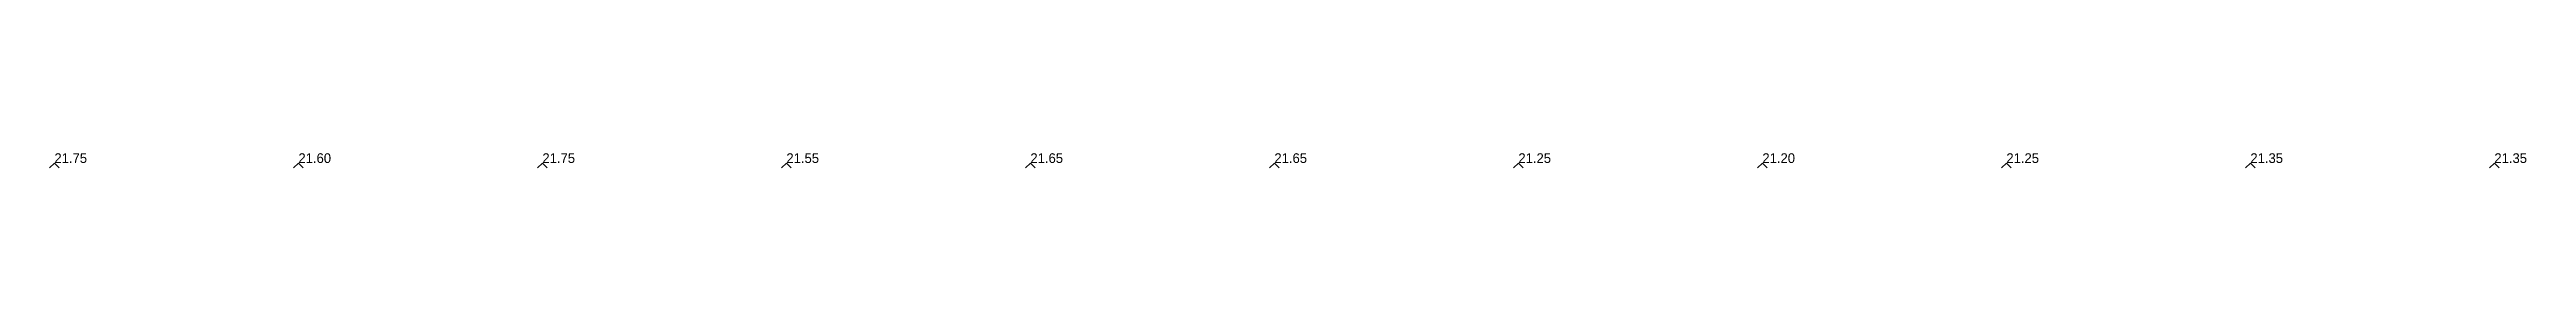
# Model space of a CAD drawing. Extents: x 570945 to 571083, y 5181392 to 5181597.
# Drawn here: x 571044.82 to 571070.2, y 5181531.58 to 5181531.73 of the extents above; entities that cross this region are included whole.
import ezdxf

# ---------------------------------------------------------------- set-up
doc = ezdxf.new("R2010")
doc.units = 0
doc.layers.add('Soundings', color=1, linetype='CONTINUOUS')

msp = doc.modelspace()

# ---------------------------------------------------------------- texts
at = {"layer": 'Soundings'}
for s, p in [('21.75', (571044.875, 5181531.625, 21.75)), ('21.60', (571047.375, 5181531.625, 21.6)), ('21.75', (571049.875, 5181531.625, 21.75)), ('21.55', (571052.375, 5181531.625, 21.55)), ('21.65', (571054.875, 5181531.625, 21.65)), ('21.65', (571057.375, 5181531.625, 21.65)), ('21.25', (571059.875, 5181531.625, 21.25)), ('21.20', (571062.375, 5181531.625, 21.2)), ('21.25', (571064.875, 5181531.625, 21.25)), ('21.35', (571067.375, 5181531.625, 21.35)), ('21.35', (571069.875, 5181531.625, 21.35))]:
    msp.add_text(s, height=0.1, dxfattribs=at).set_placement(p)

# ---------------------------------------------------------------- linework, layer by layer
at = {"layer": 'Soundings'}
for points in [[(571044.825, 5181531.575), (571044.875, 5181531.625), (571044.925, 5181531.575)], [(571047.325, 5181531.575), (571047.375, 5181531.625), (571047.425, 5181531.575)], [(571049.825, 5181531.575), (571049.875, 5181531.625), (571049.925, 5181531.575)], [(571052.325, 5181531.575), (571052.375, 5181531.625), (571052.425, 5181531.575)], [(571054.825, 5181531.575), (571054.875, 5181531.625), (571054.925, 5181531.575)], [(571057.325, 5181531.575), (571057.375, 5181531.625), (571057.425, 5181531.575)], [(571059.825, 5181531.575), (571059.875, 5181531.625), (571059.925, 5181531.575)], [(571062.325, 5181531.575), (571062.375, 5181531.625), (571062.425, 5181531.575)], [(571064.825, 5181531.575), (571064.875, 5181531.625), (571064.925, 5181531.575)], [(571067.325, 5181531.575), (571067.375, 5181531.625), (571067.425, 5181531.575)], [(571069.825, 5181531.575), (571069.875, 5181531.625), (571069.925, 5181531.575)]]:
    msp.add_lwpolyline(points, dxfattribs=at)

msp.set_redraw_order([(e.dxf.handle, doc.entitydb.next_handle()) for e in msp.query("TEXT MTEXT ATTDEF DIMENSION ARC_DIMENSION")])  # texts and dimensions are drawn at this point

doc.saveas('drawing.dxf')
